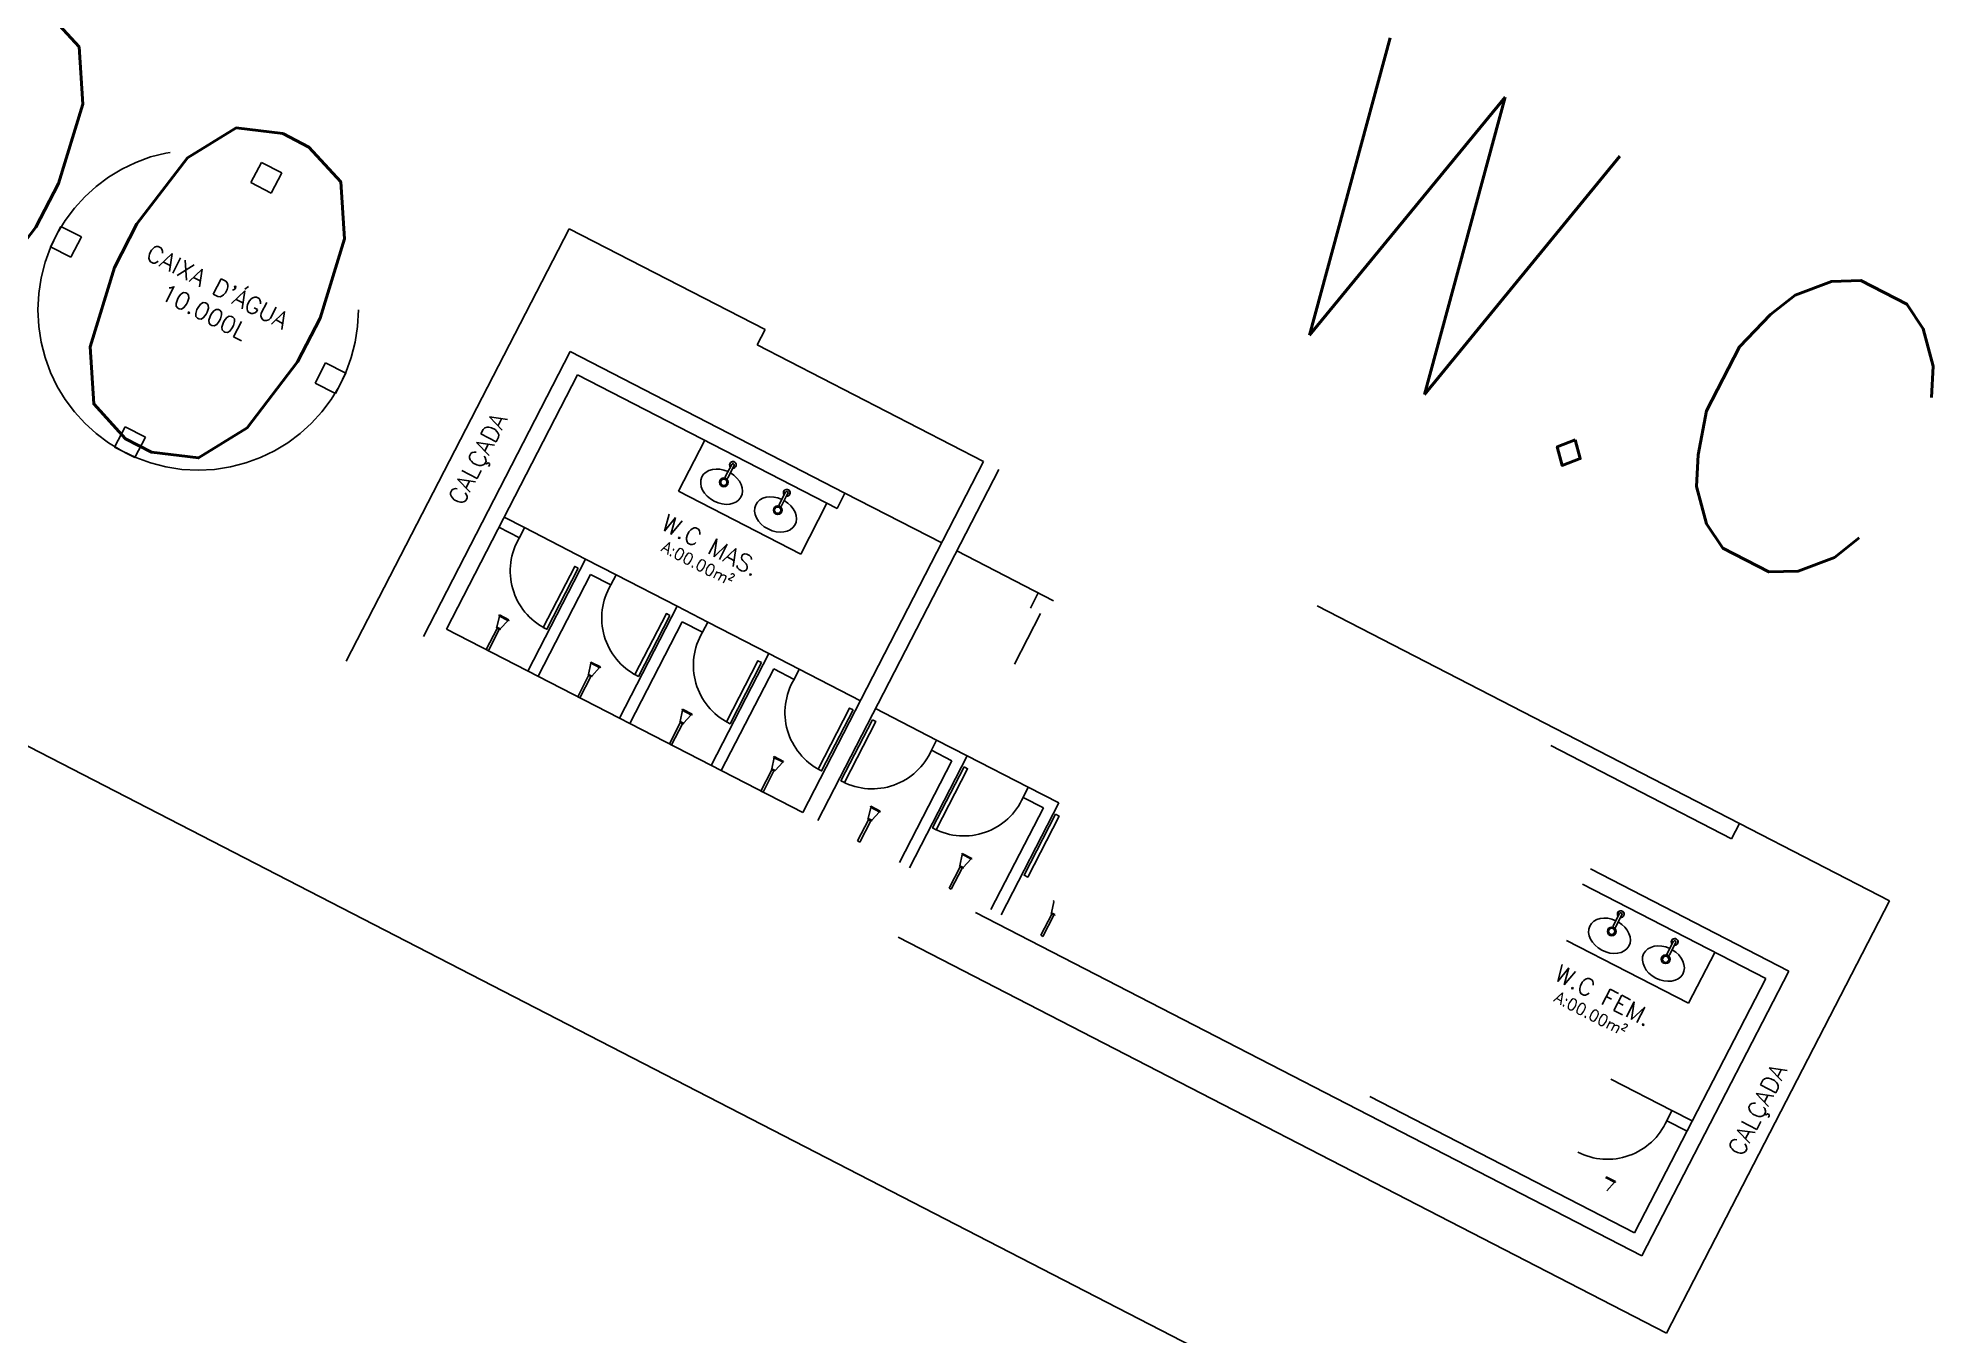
# Model space of a CAD drawing. Header units: millimetres. Extents: x 272118 to 273910, y 9581933 to 9583029.
# Drawn here: x 272752.16 to 272768.71, y 9582553.26 to 9582564.57 of the extents above; entities that cross this region are included whole.
import ezdxf

# ---------------------------------------------------------------- set-up
doc = ezdxf.new("R2010")
doc.units = ezdxf.units.MM
doc.header["$PDMODE"] = 35
doc.linetypes.add('HIDDEN', pattern=[9.525, 6.35, -3.175])
for name, color, linetype in [('ARQ-ALVENARIA', 4, 'Continuous'), ('ARQ-COTAS', 30, 'Continuous'), ('ARQ-FOLHA', 7, 'Continuous'), ('ARQ-PENA-02', 2, 'Continuous'), ('ARQ-PENA-FINA-CINZA', 8, 'Continuous'), ('ARQ-PROJ-01', 1, 'HIDDEN'), ('ARQ-PÇ-HIDROSSAN', 7, 'Continuous'), ('ARQ-TEXTO3', 3, 'Continuous'), ('TERRENO', 6, 'Continuous')]:
    doc.layers.add(name, color=color, linetype=linetype)
doc.styles.add('ROMANS', font='romans.shx')
doc.styles.add('Romans_Anot', font='romans.shx')
doc.dimstyles.new('Escala 1-1000', dxfattribs={"dimscale": 15, "dimtxt": 0.2, "dimasz": 0.15, "dimexe": 0.1, "dimexo": 0.2, "dimgap": 0.15, "dimtad": 1, "dimzin": 4, "dimdsep": 46, "dimtxsty": 'Romans_Anot', "dimblk": 'OBLIQUE', "dimcen": 0.25, "dimse1": 1, "dimse2": 1, "dimsd1": 1, "dimsd2": 1, "dimclrd": 256, "dimclre": 256, "dimclrt": 2, "dimaunit": 1, "dimadec": 3, "dimazin": 0, "dimtfac": 1, "dimtix": 1, "dimtmove": 2, "dimatfit": 3, "dimfxl": 0, "dimlwd": -1, "dimlwe": -1, "dimarcsym": 0})

msp = doc.modelspace()

# ---------------------------------------------------------------- texts
at = {"layer": 'ARQ-PENA-02', "color": 8, "style": 'ROMANS'}
for s, insert, char_height, width, attachment_point, rotation in [('\\pi-0.04474;A:00.00m²', (272757.678, 9582560.16), 0.1, 0.65338, 1, 332.7327), ('W.C FEM.', (272765.832, 9582556.205), 0.15, 1.12177, 5, 332.7327), ('\\pi-0.04474;A:00.00m²', (272765.478, 9582556.226), 0.1, 0.65338, 1, 332.7327), ('CALÇADA', (272767.194, 9582555.197), 0.15, 1.12177, 5, 62.7327)]:
    msp.add_mtext(s, dxfattribs=dict(at, insert=insert, char_height=char_height, width=width, attachment_point=attachment_point, rotation=rotation))
at = {"layer": 'ARQ-TEXTO3', "insert": (272765.923, 9582562.084), "char_height": 2.6325, "width": 6.5449, "attachment_point": 5, "rotation": 332.7327, "style": 'ROMANS'}
msp.add_mtext('W.C', dxfattribs=at)
at = {"layer": 'ARQ-TEXTO3', "color": 8, "char_height": 0.15, "attachment_point": 5, "style": 'ROMANS'}
for s, insert, width, rotation in [("CAIXA D'ÁGUA\\P10.000L", (272753.668, 9582562.288), 1.94476, 332.7327), ('CALÇADA', (272756.017, 9582560.885), 1.12177, 62.7327), ('W.C MAS.', (272758.032, 9582560.14), 1.12177, 332.7327)]:
    msp.add_mtext(s, dxfattribs=dict(at, insert=insert, width=width, rotation=rotation))

# ---------------------------------------------------------------- blocks, each defined once
blk = doc.blocks.new('FOLHA A3')
at = {"layer": 'ARQ-FOLHA'}
for p, q in [((420, 0), (0, 0)), ((0, 0), (0, -297)), ((235, -10), (235, 0)), ((420, -297), (420, 0)), ((235, -297), (235, -287)), ((0, -297), (420, -297))]:
    blk.add_line(p, q, dxfattribs=at)
at = {"layer": 'ARQ-FOLHA', "const_width": 1}
blk.add_lwpolyline([(410, -10), (25, -10), (25, -287), (410, -287), (410, -10)], dxfattribs=at)
blk = doc.blocks.new('*D46')
at = {"layer": 'Defpoints', "color": 0, "transparency": 16777216}
for p in [(272703.646, 9582583.341), (272792.533, 9582537.527), (272792.533, 9582537.527)]:
    blk.add_point(p, dxfattribs=at)
at = {"layer": 'ARQ-COTAS', "color": 2, "transparency": 16777216, "insert": (272748.58, 9582564.995), "char_height": 3, "attachment_point": 5, "rotation": 332.7327, "style": 'Romans_Anot'}
blk.add_mtext('100.00', dxfattribs=at)
blk = doc.blocks.new('_Oblique')
at = {"color": 0, "linetype": 'ByBlock', "lineweight": -2}
blk.add_line((-0.5, -0.5), (0.5, 0.5), dxfattribs=at)

# ---------------------------------------------------------------- dimensions: what is measured, and where the dimension line sits
at = {"layer": 'ARQ-COTAS'}
dim = msp.add_linear_dim(base=(272792.533, 9582537.527), p1=(272703.646, 9582583.341), p2=(272792.533, 9582537.527), angle=332.7327, dimstyle='Escala 1-1000', dxfattribs=at)
dim.commit()
dim.dimension.update_dxf_attribs({"geometry": '*D46', "text_midpoint": (272748.58, 9582564.995), "dimtype": 161})

# ---------------------------------------------------------------- linework, layer by layer
at = {"color": 8}
for p, q in [((272758.217, 9582560.846), (272758.161, 9582560.738)), ((272758.16, 9582560.736), (272758.16, 9582560.735)), ((272758.161, 9582560.738), (272758.161, 9582560.736)), ((272758.18, 9582560.724), (272758.181, 9582560.725)), ((272758.181, 9582560.726), (272758.182, 9582560.727)), ((272758.182, 9582560.727), (272758.237, 9582560.835)), ((272758.688, 9582560.603), (272758.632, 9582560.495)), ((272758.653, 9582560.485), (272758.708, 9582560.593)), ((272758.631, 9582560.493), (272758.631, 9582560.492)), ((272758.632, 9582560.495), (272758.632, 9582560.494)), ((272758.651, 9582560.482), (272758.652, 9582560.483)), ((272758.652, 9582560.483), (272758.653, 9582560.485))]:
    msp.add_line(p, q, dxfattribs=at)
for points in [[(272758.16, 9582560.735, 0), (272758.159, 9582560.733, 0), (272758.159, 9582560.731, 0), (272758.159, 9582560.729, 0), (272758.159, 9582560.727, 0), (272758.16, 9582560.725, 0), (272758.16, 9582560.723, 0), (272758.162, 9582560.722, 0), (272758.163, 9582560.721, 0), (272758.165, 9582560.719, 0), (272758.167, 9582560.719, 0), (272758.169, 9582560.718, 0), (272758.171, 9582560.718, 0), (272758.172, 9582560.718, 0), (272758.174, 9582560.719, 0), (272758.176, 9582560.72, 0), (272758.178, 9582560.721, 0), (272758.179, 9582560.723, 0), (272758.18, 9582560.724, 0)], [(272758.166, 9582560.723, 0), (272758.165, 9582560.724, 0), (272758.163, 9582560.725, 0), (272758.162, 9582560.726, 0), (272758.161, 9582560.728, 0), (272758.16, 9582560.73, 0), (272758.16, 9582560.732, 0), (272758.16, 9582560.734, 0), (272758.161, 9582560.736, 0), (272758.161, 9582560.738, 0)], [(272758.161, 9582560.736, 0), (272758.16, 9582560.735, 0), (272758.16, 9582560.733, 0), (272758.16, 9582560.731, 0), (272758.16, 9582560.729, 0), (272758.16, 9582560.727, 0), (272758.161, 9582560.725, 0), (272758.163, 9582560.724, 0), (272758.164, 9582560.722, 0), (272758.166, 9582560.721, 0), (272758.168, 9582560.72, 0), (272758.169, 9582560.72, 0), (272758.171, 9582560.72, 0), (272758.173, 9582560.72, 0), (272758.175, 9582560.721, 0), (272758.177, 9582560.722, 0), (272758.179, 9582560.723, 0), (272758.18, 9582560.724, 0), (272758.181, 9582560.726, 0)], [(272758.166, 9582560.721, 0), (272758.164, 9582560.722, 0), (272758.163, 9582560.723, 0), (272758.161, 9582560.725, 0), (272758.16, 9582560.727, 0), (272758.16, 9582560.729, 0), (272758.16, 9582560.731, 0), (272758.16, 9582560.733, 0), (272758.16, 9582560.734, 0)], [(272758.182, 9582560.727, 0), (272758.181, 9582560.726, 0), (272758.179, 9582560.724, 0), (272758.178, 9582560.723, 0), (272758.176, 9582560.722, 0), (272758.174, 9582560.722, 0), (272758.172, 9582560.721, 0), (272758.17, 9582560.721, 0), (272758.168, 9582560.722, 0), (272758.166, 9582560.723, 0)], [(272758.18, 9582560.724, 0), (272758.178, 9582560.723, 0), (272758.177, 9582560.721, 0), (272758.175, 9582560.721, 0), (272758.173, 9582560.72, 0), (272758.171, 9582560.72, 0), (272758.169, 9582560.72, 0), (272758.167, 9582560.721, 0), (272758.166, 9582560.721, 0)], [(272758.182, 9582560.727, 0), (272758.182, 9582560.727, 0)], [(272758.631, 9582560.492, 0), (272758.63, 9582560.49, 0), (272758.63, 9582560.488, 0), (272758.63, 9582560.486, 0), (272758.63, 9582560.484, 0), (272758.631, 9582560.482, 0), (272758.631, 9582560.481, 0), (272758.633, 9582560.479, 0), (272758.634, 9582560.478, 0), (272758.636, 9582560.477, 0), (272758.638, 9582560.476, 0), (272758.64, 9582560.476, 0), (272758.642, 9582560.475, 0), (272758.644, 9582560.476, 0), (272758.645, 9582560.476, 0), (272758.647, 9582560.477, 0), (272758.649, 9582560.478, 0), (272758.65, 9582560.48, 0), (272758.651, 9582560.482, 0)], [(272758.637, 9582560.48, 0), (272758.636, 9582560.481, 0), (272758.634, 9582560.482, 0), (272758.633, 9582560.484, 0), (272758.632, 9582560.485, 0), (272758.632, 9582560.487, 0), (272758.631, 9582560.489, 0), (272758.631, 9582560.491, 0), (272758.632, 9582560.493, 0), (272758.632, 9582560.495, 0)], [(272758.632, 9582560.494, 0), (272758.631, 9582560.492, 0), (272758.631, 9582560.49, 0), (272758.631, 9582560.488, 0), (272758.631, 9582560.486, 0), (272758.631, 9582560.484, 0), (272758.632, 9582560.482, 0), (272758.634, 9582560.481, 0), (272758.635, 9582560.479, 0), (272758.637, 9582560.478, 0), (272758.639, 9582560.478, 0), (272758.64, 9582560.477, 0), (272758.642, 9582560.477, 0), (272758.644, 9582560.477, 0), (272758.646, 9582560.478, 0), (272758.648, 9582560.479, 0), (272758.65, 9582560.48, 0), (272758.651, 9582560.482, 0), (272758.652, 9582560.483, 0)], [(272758.637, 9582560.478, 0), (272758.635, 9582560.479, 0), (272758.634, 9582560.481, 0), (272758.632, 9582560.482, 0), (272758.631, 9582560.484, 0), (272758.631, 9582560.486, 0), (272758.631, 9582560.488, 0), (272758.631, 9582560.49, 0), (272758.631, 9582560.491, 0)], [(272758.653, 9582560.485, 0), (272758.652, 9582560.483, 0), (272758.65, 9582560.481, 0), (272758.649, 9582560.48, 0), (272758.647, 9582560.479, 0), (272758.645, 9582560.479, 0), (272758.643, 9582560.478, 0), (272758.641, 9582560.479, 0), (272758.639, 9582560.479, 0), (272758.637, 9582560.48, 0)], [(272758.651, 9582560.481, 0), (272758.649, 9582560.48, 0), (272758.648, 9582560.479, 0), (272758.646, 9582560.478, 0), (272758.644, 9582560.477, 0), (272758.642, 9582560.477, 0), (272758.64, 9582560.477, 0), (272758.638, 9582560.478, 0), (272758.637, 9582560.478, 0)], [(272758.653, 9582560.485, 0), (272758.653, 9582560.485, 0)]]:
    msp.add_polyline3d(points, dxfattribs=at)
for centre, radius, start, end in [((272758.227, 9582560.841), 0.0297, 332.7327, 220.0444), ((272758.227, 9582560.841), 0.0286, 265.9606, 219.1253), ((272758.227, 9582560.841), 0.0114, 332.7327, 152.7327), ((272758.227, 9582560.841), 0.0297, 265.0556, 332.7327), ((272758.698, 9582560.598), 0.0297, 332.7327, 220.0444), ((272758.698, 9582560.598), 0.0286, 265.9606, 219.1253), ((272758.698, 9582560.598), 0.0114, 332.7327, 152.7327), ((272758.698, 9582560.598), 0.0297, 265.0556, 332.7327)]:
    msp.add_arc(centre, radius, start, end, dxfattribs=at)
at = {"layer": 'ARQ-ALVENARIA', "color": 8}
for p, q in [((272758.44, 9582561.889), (272758.508, 9582562.023)), ((272760.417, 9582560.87), (272758.44, 9582561.889)), ((272756.806, 9582561.831), (272755.524, 9582559.342)), ((272759.206, 9582560.594), (272756.806, 9582561.831)), ((272756.871, 9582561.629), (272755.726, 9582559.407)), ((272759.138, 9582560.461), (272756.871, 9582561.629)), ((272758.837, 9582557.803), (272760.417, 9582560.87)), ((272758.97, 9582557.734), (272760.551, 9582560.801)), ((272759.206, 9582560.594), (272759.138, 9582560.461)), ((272767.019, 9582557.709), (272763.331, 9582559.61)), ((272766.951, 9582557.575), (272765.373, 9582558.389))]:
    msp.add_line(p, q, dxfattribs=at)
at = {"layer": 'ARQ-PENA-02', "color": 8}
for p, q in [((272756.23, 9582560.384), (272756.407, 9582560.293)), ((272756.184, 9582560.296), (272756.362, 9582560.204)), ((272756.362, 9582560.204), (272756.407, 9582560.293)), ((272756.941, 9582560.018), (272756.437, 9582559.04)), ((272756.941, 9582560.018), (272757.207, 9582559.88)), ((272760.184, 9582560.09), (272761.029, 9582559.655)), ((272756.984, 9582559.883), (272756.526, 9582558.994)), ((272756.984, 9582559.883), (272757.162, 9582559.792)), ((272757.162, 9582559.792), (272757.207, 9582559.88)), ((272757.741, 9582559.606), (272757.207, 9582559.88)), ((272760.827, 9582559.59), (272760.895, 9582559.723)), ((272756.166, 9582559.424), (272756.187, 9582559.521)), ((272756.187, 9582559.531), (272756.183, 9582559.523)), ((272756.266, 9582559.48), (272756.183, 9582559.523)), ((272756.27, 9582559.488), (272756.187, 9582559.531)), ((272757.741, 9582559.606), (272757.237, 9582558.628)), ((272757.741, 9582559.606), (272758.007, 9582559.468)), ((272760.686, 9582559.1), (272760.915, 9582559.544)), ((272755.726, 9582559.407), (272758.837, 9582557.803)), ((272756.072, 9582559.228), (272756.167, 9582559.413)), ((272756.091, 9582559.219), (272756.186, 9582559.404)), ((272756.166, 9582559.424), (272756.162, 9582559.416)), ((272756.162, 9582559.416), (272756.192, 9582559.401)), ((272756.166, 9582559.424), (272756.195, 9582559.408)), ((272756.195, 9582559.408), (272756.192, 9582559.401)), ((272756.195, 9582559.408), (272756.263, 9582559.482)), ((272756.27, 9582559.488), (272756.266, 9582559.48)), ((272757.784, 9582559.471), (272757.326, 9582558.582)), ((272757.784, 9582559.471), (272757.962, 9582559.379)), ((272757.962, 9582559.379), (272758.007, 9582559.468)), ((272758.541, 9582559.193), (272758.007, 9582559.468)), ((272756.072, 9582559.228), (272756.091, 9582559.219)), ((272758.541, 9582559.193), (272758.037, 9582558.216)), ((272758.541, 9582559.193), (272758.807, 9582559.056)), ((272756.966, 9582559.011), (272756.987, 9582559.109)), ((272756.987, 9582559.118), (272756.983, 9582559.111)), ((272757.066, 9582559.068), (272756.983, 9582559.111)), ((272757.07, 9582559.076), (272756.987, 9582559.118)), ((272756.995, 9582558.996), (272757.063, 9582559.07)), ((272757.07, 9582559.076), (272757.066, 9582559.068)), ((272758.584, 9582559.059), (272758.126, 9582558.17)), ((272758.584, 9582559.059), (272758.762, 9582558.967)), ((272758.762, 9582558.967), (272758.807, 9582559.056)), ((272759.341, 9582558.781), (272758.807, 9582559.056)), ((272756.872, 9582558.816), (272756.967, 9582559.001)), ((272756.891, 9582558.806), (272756.986, 9582558.991)), ((272756.966, 9582559.011), (272756.962, 9582559.004)), ((272756.962, 9582559.004), (272756.992, 9582558.989)), ((272756.966, 9582559.011), (272756.995, 9582558.996)), ((272756.995, 9582558.996), (272756.992, 9582558.989)), ((272756.872, 9582558.816), (272756.891, 9582558.806)), ((272757.766, 9582558.599), (272757.787, 9582558.697)), ((272757.787, 9582558.706), (272757.783, 9582558.699)), ((272757.866, 9582558.656), (272757.783, 9582558.699)), ((272757.87, 9582558.663), (272757.787, 9582558.706)), ((272759.474, 9582558.712), (272760.007, 9582558.437)), ((272757.672, 9582558.404), (272757.767, 9582558.589)), ((272757.691, 9582558.394), (272757.786, 9582558.579)), ((272757.766, 9582558.599), (272757.762, 9582558.592)), ((272757.762, 9582558.592), (272757.792, 9582558.576)), ((272757.766, 9582558.599), (272757.795, 9582558.584)), ((272757.795, 9582558.584), (272757.792, 9582558.576)), ((272757.795, 9582558.584), (272757.863, 9582558.658)), ((272757.87, 9582558.663), (272757.866, 9582558.656)), ((272757.672, 9582558.404), (272757.691, 9582558.394)), ((272760.007, 9582558.437), (272759.962, 9582558.348)), ((272760.007, 9582558.437), (272760.274, 9582558.3)), ((272758.566, 9582558.187), (272758.587, 9582558.284)), ((272758.587, 9582558.294), (272758.583, 9582558.286)), ((272758.666, 9582558.243), (272758.583, 9582558.286)), ((272758.67, 9582558.251), (272758.587, 9582558.294)), ((272758.595, 9582558.171), (272758.663, 9582558.245)), ((272758.67, 9582558.251), (272758.666, 9582558.243)), ((272760.139, 9582558.257), (272759.681, 9582557.368)), ((272760.274, 9582558.3), (272759.77, 9582557.322)), ((272759.962, 9582558.348), (272760.139, 9582558.257)), ((272760.274, 9582558.3), (272760.807, 9582558.025)), ((272758.472, 9582557.991), (272758.567, 9582558.176)), ((272758.491, 9582557.982), (272758.586, 9582558.167)), ((272758.566, 9582558.187), (272758.562, 9582558.179)), ((272758.562, 9582558.179), (272758.591, 9582558.164)), ((272758.566, 9582558.187), (272758.595, 9582558.171)), ((272758.595, 9582558.171), (272758.591, 9582558.164)), ((272758.472, 9582557.991), (272758.491, 9582557.982)), ((272761.074, 9582557.888), (272760.57, 9582556.91)), ((272760.807, 9582558.025), (272760.762, 9582557.936)), ((272760.762, 9582557.936), (272760.939, 9582557.845)), ((272760.807, 9582558.025), (272761.074, 9582557.888)), ((272759.316, 9582557.556), (272759.412, 9582557.741)), ((272759.335, 9582557.546), (272759.431, 9582557.732)), ((272759.41, 9582557.751), (272759.406, 9582557.744)), ((272759.406, 9582557.744), (272759.436, 9582557.729)), ((272759.41, 9582557.751), (272759.431, 9582557.849)), ((272759.41, 9582557.751), (272759.44, 9582557.736)), ((272759.431, 9582557.858), (272759.428, 9582557.851)), ((272759.511, 9582557.808), (272759.428, 9582557.851)), ((272759.515, 9582557.816), (272759.431, 9582557.858)), ((272759.44, 9582557.736), (272759.436, 9582557.729)), ((272759.44, 9582557.736), (272759.507, 9582557.81)), ((272759.515, 9582557.816), (272759.511, 9582557.808)), ((272760.939, 9582557.845), (272760.481, 9582556.956)), ((272766.951, 9582557.575), (272767.019, 9582557.709)), ((272759.316, 9582557.556), (272759.335, 9582557.546)), ((272760.21, 9582557.339), (272760.231, 9582557.437)), ((272760.231, 9582557.446), (272760.228, 9582557.439)), ((272760.311, 9582557.396), (272760.228, 9582557.439)), ((272760.315, 9582557.403), (272760.231, 9582557.446)), ((272760.24, 9582557.324), (272760.307, 9582557.398)), ((272760.315, 9582557.403), (272760.311, 9582557.396)), ((272760.116, 9582557.144), (272760.212, 9582557.329)), ((272760.135, 9582557.134), (272760.231, 9582557.319)), ((272760.21, 9582557.339), (272760.206, 9582557.332)), ((272760.206, 9582557.332), (272760.236, 9582557.316)), ((272760.21, 9582557.339), (272760.24, 9582557.324)), ((272760.24, 9582557.324), (272760.236, 9582557.316)), ((272767.451, 9582556.418), (272765.718, 9582557.311)), ((272760.116, 9582557.144), (272760.135, 9582557.134)), ((272761.031, 9582557.034), (272761.028, 9582557.026)), ((272767.249, 9582556.353), (272765.649, 9582557.178)), ((272760.346, 9582556.93), (272766.168, 9582553.929)), ((272760.916, 9582556.731), (272761.012, 9582556.917)), ((272760.935, 9582556.722), (272761.031, 9582556.907)), ((272761.01, 9582556.927), (272761.006, 9582556.919)), ((272761.006, 9582556.919), (272761.036, 9582556.904)), ((272761.01, 9582556.927), (272761.031, 9582557.024)), ((272761.01, 9582556.927), (272761.04, 9582556.912)), ((272761.04, 9582556.912), (272761.036, 9582556.904)), ((272765.973, 9582556.921), (272765.917, 9582556.813)), ((272765.937, 9582556.803), (272765.993, 9582556.911)), ((272759.672, 9582556.714), (272766.383, 9582553.255)), ((272760.916, 9582556.731), (272760.935, 9582556.722)), ((272765.916, 9582556.811), (272765.915, 9582556.81)), ((272765.917, 9582556.813), (272765.916, 9582556.812)), ((272765.936, 9582556.802), (272765.937, 9582556.803)), ((272765.936, 9582556.8), (272765.936, 9582556.801)), ((272766.575, 9582556.138), (272765.509, 9582556.687)), ((272766.387, 9582556.569), (272766.386, 9582556.568)), ((272766.388, 9582556.571), (272766.387, 9582556.569)), ((272766.444, 9582556.679), (272766.388, 9582556.571)), ((272766.407, 9582556.557), (272766.407, 9582556.558)), ((272766.408, 9582556.56), (272766.464, 9582556.668)), ((272766.408, 9582556.559), (272766.408, 9582556.56)), ((272766.575, 9582556.138), (272766.804, 9582556.582)), ((272767.451, 9582556.418), (272766.168, 9582553.929)), ((272767.249, 9582556.353), (272766.103, 9582554.131)), ((272765.896, 9582555.475), (272766.43, 9582555.2)), ((272763.792, 9582555.322), (272766.103, 9582554.131)), ((272766.43, 9582555.2), (272766.384, 9582555.111)), ((272766.384, 9582555.111), (272766.562, 9582555.02)), ((272766.43, 9582555.2), (272766.607, 9582555.109)), ((272765.933, 9582554.571), (272765.85, 9582554.614)), ((272765.937, 9582554.579), (272765.854, 9582554.621)), ((272765.862, 9582554.499), (272765.929, 9582554.573)), ((272765.937, 9582554.579), (272765.933, 9582554.571))]:
    msp.add_line(p, q, dxfattribs=at)
for points in [[(272756.877, 9582559.938), (272756.846, 9582559.954), (272756.571, 9582559.421), (272756.602, 9582559.405)], [(272757.677, 9582559.526), (272757.646, 9582559.542), (272757.371, 9582559.009), (272757.402, 9582558.993)], [(272758.477, 9582559.114), (272758.446, 9582559.13), (272758.171, 9582558.596), (272758.202, 9582558.58)], [(272759.277, 9582558.701), (272759.246, 9582558.717), (272758.971, 9582558.184), (272759.002, 9582558.168)], [(272759.446, 9582558.614), (272759.477, 9582558.598), (272759.202, 9582558.065), (272759.171, 9582558.081)], [(272760.246, 9582558.202), (272760.277, 9582558.186), (272760.002, 9582557.652), (272759.971, 9582557.669)], [(272761.046, 9582557.79), (272761.077, 9582557.773), (272760.802, 9582557.24), (272760.771, 9582557.256)]]:
    msp.add_lwpolyline(points, close=True, dxfattribs=at)
for points in [[(272765.915, 9582556.81, 0), (272765.915, 9582556.808, 0), (272765.914, 9582556.807, 0), (272765.914, 9582556.805, 0), (272765.914, 9582556.803, 0), (272765.915, 9582556.801, 0), (272765.916, 9582556.799, 0), (272765.917, 9582556.797, 0), (272765.919, 9582556.796, 0), (272765.92, 9582556.795, 0), (272765.922, 9582556.794, 0), (272765.924, 9582556.794, 0), (272765.926, 9582556.794, 0), (272765.928, 9582556.794, 0), (272765.93, 9582556.795, 0), (272765.932, 9582556.796, 0), (272765.933, 9582556.797, 0), (272765.934, 9582556.798, 0), (272765.936, 9582556.8, 0)], [(272765.916, 9582556.812, 0), (272765.916, 9582556.81, 0), (272765.915, 9582556.808, 0), (272765.915, 9582556.806, 0), (272765.915, 9582556.804, 0), (272765.916, 9582556.803, 0), (272765.917, 9582556.801, 0), (272765.918, 9582556.799, 0), (272765.92, 9582556.798, 0), (272765.921, 9582556.797, 0), (272765.923, 9582556.796, 0), (272765.925, 9582556.796, 0), (272765.927, 9582556.796, 0), (272765.929, 9582556.796, 0), (272765.931, 9582556.796, 0), (272765.933, 9582556.797, 0), (272765.934, 9582556.799, 0), (272765.935, 9582556.8, 0), (272765.936, 9582556.802, 0)], [(272765.921, 9582556.797, 0), (272765.919, 9582556.798, 0), (272765.918, 9582556.799, 0), (272765.917, 9582556.801, 0), (272765.916, 9582556.802, 0), (272765.915, 9582556.804, 0), (272765.915, 9582556.806, 0), (272765.915, 9582556.808, 0), (272765.915, 9582556.81, 0)], [(272765.922, 9582556.798, 0), (272765.92, 9582556.799, 0), (272765.919, 9582556.801, 0), (272765.918, 9582556.802, 0), (272765.917, 9582556.804, 0), (272765.916, 9582556.806, 0), (272765.916, 9582556.808, 0), (272765.916, 9582556.81, 0), (272765.916, 9582556.812, 0), (272765.917, 9582556.813, 0)], [(272765.935, 9582556.8, 0), (272765.934, 9582556.798, 0), (272765.932, 9582556.797, 0), (272765.93, 9582556.796, 0), (272765.928, 9582556.796, 0), (272765.926, 9582556.795, 0), (272765.924, 9582556.796, 0), (272765.923, 9582556.796, 0), (272765.921, 9582556.797, 0)], [(272765.937, 9582556.803, 0), (272765.936, 9582556.801, 0), (272765.935, 9582556.8, 0), (272765.933, 9582556.799, 0), (272765.931, 9582556.798, 0), (272765.93, 9582556.797, 0), (272765.928, 9582556.797, 0), (272765.926, 9582556.797, 0), (272765.924, 9582556.797, 0), (272765.922, 9582556.798, 0)], [(272765.937, 9582556.803, 0), (272765.937, 9582556.803, 0)], [(272766.386, 9582556.568, 0), (272766.386, 9582556.566, 0), (272766.385, 9582556.564, 0), (272766.385, 9582556.562, 0), (272766.385, 9582556.56, 0), (272766.386, 9582556.558, 0), (272766.387, 9582556.556, 0), (272766.388, 9582556.555, 0), (272766.39, 9582556.553, 0), (272766.391, 9582556.552, 0), (272766.393, 9582556.552, 0), (272766.395, 9582556.551, 0), (272766.397, 9582556.551, 0), (272766.399, 9582556.551, 0), (272766.401, 9582556.552, 0), (272766.403, 9582556.553, 0), (272766.404, 9582556.554, 0), (272766.406, 9582556.555, 0), (272766.407, 9582556.557, 0)], [(272766.387, 9582556.569, 0), (272766.387, 9582556.567, 0), (272766.386, 9582556.566, 0), (272766.386, 9582556.564, 0), (272766.386, 9582556.562, 0), (272766.387, 9582556.56, 0), (272766.388, 9582556.558, 0), (272766.389, 9582556.556, 0), (272766.391, 9582556.555, 0), (272766.392, 9582556.554, 0), (272766.394, 9582556.553, 0), (272766.396, 9582556.553, 0), (272766.398, 9582556.553, 0), (272766.4, 9582556.553, 0), (272766.402, 9582556.554, 0), (272766.404, 9582556.555, 0), (272766.405, 9582556.556, 0), (272766.406, 9582556.557, 0), (272766.408, 9582556.559, 0)], [(272766.392, 9582556.554, 0), (272766.391, 9582556.555, 0), (272766.389, 9582556.556, 0), (272766.388, 9582556.558, 0), (272766.387, 9582556.56, 0), (272766.386, 9582556.562, 0), (272766.386, 9582556.563, 0), (272766.386, 9582556.565, 0), (272766.386, 9582556.567, 0)], [(272766.393, 9582556.555, 0), (272766.391, 9582556.556, 0), (272766.39, 9582556.558, 0), (272766.389, 9582556.559, 0), (272766.388, 9582556.561, 0), (272766.387, 9582556.563, 0), (272766.387, 9582556.565, 0), (272766.387, 9582556.567, 0), (272766.387, 9582556.569, 0), (272766.388, 9582556.571, 0)], [(272766.406, 9582556.557, 0), (272766.405, 9582556.555, 0), (272766.403, 9582556.554, 0), (272766.401, 9582556.553, 0), (272766.399, 9582556.553, 0), (272766.397, 9582556.553, 0), (272766.395, 9582556.553, 0), (272766.394, 9582556.553, 0), (272766.392, 9582556.554, 0)], [(272766.408, 9582556.56, 0), (272766.407, 9582556.559, 0), (272766.406, 9582556.557, 0), (272766.404, 9582556.556, 0), (272766.402, 9582556.555, 0), (272766.401, 9582556.554, 0), (272766.399, 9582556.554, 0), (272766.397, 9582556.554, 0), (272766.395, 9582556.555, 0), (272766.393, 9582556.555, 0)], [(272766.408, 9582556.56, 0), (272766.408, 9582556.56, 0)]]:
    msp.add_polyline3d(points, dxfattribs=at)
for centre, radius in [((272765.904, 9582556.765), 0.0384), ((272765.904, 9582556.765), 0.0274), ((272766.375, 9582556.522), 0.0384), ((272766.375, 9582556.522), 0.0274)]:
    msp.add_circle(centre, radius, dxfattribs=at)
for centre, radius, start, end in [((272756.848, 9582559.915), 0.566, 149.2911, 242.7327), ((272757.648, 9582559.503), 0.566, 149.2911, 242.7327), ((272758.448, 9582559.09), 0.566, 149.2911, 242.7327), ((272759.248, 9582558.678), 0.566, 149.2911, 242.7327), ((272759.444, 9582558.577), 0.566, 242.7327, 336.1743), ((272760.244, 9582558.165), 0.566, 242.7327, 336.1743), ((272765.983, 9582556.916), 0.0297, 332.7327, 220.0444), ((272765.983, 9582556.916), 0.0286, 265.9606, 219.1253), ((272765.983, 9582556.916), 0.0114, 332.7327, 152.7327), ((272765.983, 9582556.916), 0.0297, 265.0556, 332.7327), ((272766.454, 9582556.673), 0.0297, 332.7327, 220.0444), ((272766.454, 9582556.673), 0.0286, 265.9606, 219.1253), ((272766.454, 9582556.673), 0.0114, 332.7327, 152.7327), ((272766.454, 9582556.673), 0.0297, 265.0556, 332.7327), ((272765.866, 9582555.34), 0.566, 242.7327, 336.1743)]:
    msp.add_arc(centre, radius, start, end, dxfattribs=at)
at = {"layer": 'ARQ-PENA-02', "color": 8, "extrusion": (0, 0, -1)}
for centre in [(272765.884, 9582556.727), (272766.355, 9582556.484)]:
    msp.add_ellipse(centre, major_axis=(0.171, -0.088), ratio=0.742857, start_param=4.775358, end_param=10.940424, dxfattribs=at)
at = {"layer": 'ARQ-PENA-FINA-CINZA', "color": 8}
for p, q in [((272754.85, 9582559.127), (272756.797, 9582562.904)), ((272758.508, 9582562.023), (272756.797, 9582562.904)), ((272759.206, 9582560.594), (272760.051, 9582560.159)), ((272756.941, 9582560.018), (272756.407, 9582560.293)), ((272767.019, 9582557.709), (272768.33, 9582557.033)), ((272768.33, 9582557.033), (272766.383, 9582553.255))]:
    msp.add_line(p, q, dxfattribs=at)
at = {"layer": 'ARQ-PROJ-01', "color": 8}
for points in [[(272754.017, 9582563.308), (272754.195, 9582563.216), (272754.287, 9582563.394), (272754.109, 9582563.485)], [(272752.266, 9582562.748), (272752.444, 9582562.656), (272752.536, 9582562.834), (272752.358, 9582562.925)], [(272754.577, 9582561.556), (272754.755, 9582561.465), (272754.847, 9582561.643), (272754.669, 9582561.734)], [(272752.826, 9582560.996), (272753.004, 9582560.905), (272753.095, 9582561.083), (272752.918, 9582561.174)]]:
    msp.add_lwpolyline(points, close=True, dxfattribs=at)
msp.add_circle((272753.556, 9582562.195), 1.4, dxfattribs=at)
at = {"layer": 'ARQ-PÇ-HIDROSSAN', "color": 8}
for p, q in [((272757.753, 9582560.612), (272757.982, 9582561.056)), ((272758.82, 9582560.062), (272757.753, 9582560.612)), ((272758.82, 9582560.062), (272759.049, 9582560.506))]:
    msp.add_line(p, q, dxfattribs=at)
at = {"layer": 'ARQ-PÇ-HIDROSSAN', "color": 8, "ltscale": 0.03}
for centre, radius in [((272758.148, 9582560.689), 0.0384), ((272758.148, 9582560.689), 0.0274), ((272758.619, 9582560.446), 0.0384), ((272758.619, 9582560.446), 0.0274)]:
    msp.add_circle(centre, radius, dxfattribs=at)
at = {"layer": 'ARQ-PÇ-HIDROSSAN', "color": 8, "ltscale": 0.03, "extrusion": (0, 0, -1)}
for centre in [(272758.129, 9582560.651), (272758.6, 9582560.408)]:
    msp.add_ellipse(centre, major_axis=(0.171, -0.088), ratio=0.742857, start_param=4.775358, end_param=10.940424, dxfattribs=at)
at = {"layer": 'TERRENO'}
msp.add_line((272703.646, 9582583.341), (272792.533, 9582537.527), dxfattribs=at)

# ---------------------------------------------------------------- block references
at = {"layer": 'ARQ-FOLHA', "rotation": 359.9906368366318}
msp.add_blockref('FOLHA A3', (272581.875, 9582723.729), dxfattribs=at)

msp.set_redraw_order([(e.dxf.handle, doc.entitydb.next_handle()) for e in msp.query("TEXT MTEXT ATTDEF DIMENSION ARC_DIMENSION")])  # texts and dimensions are drawn at this point

doc.saveas('drawing.dxf')
